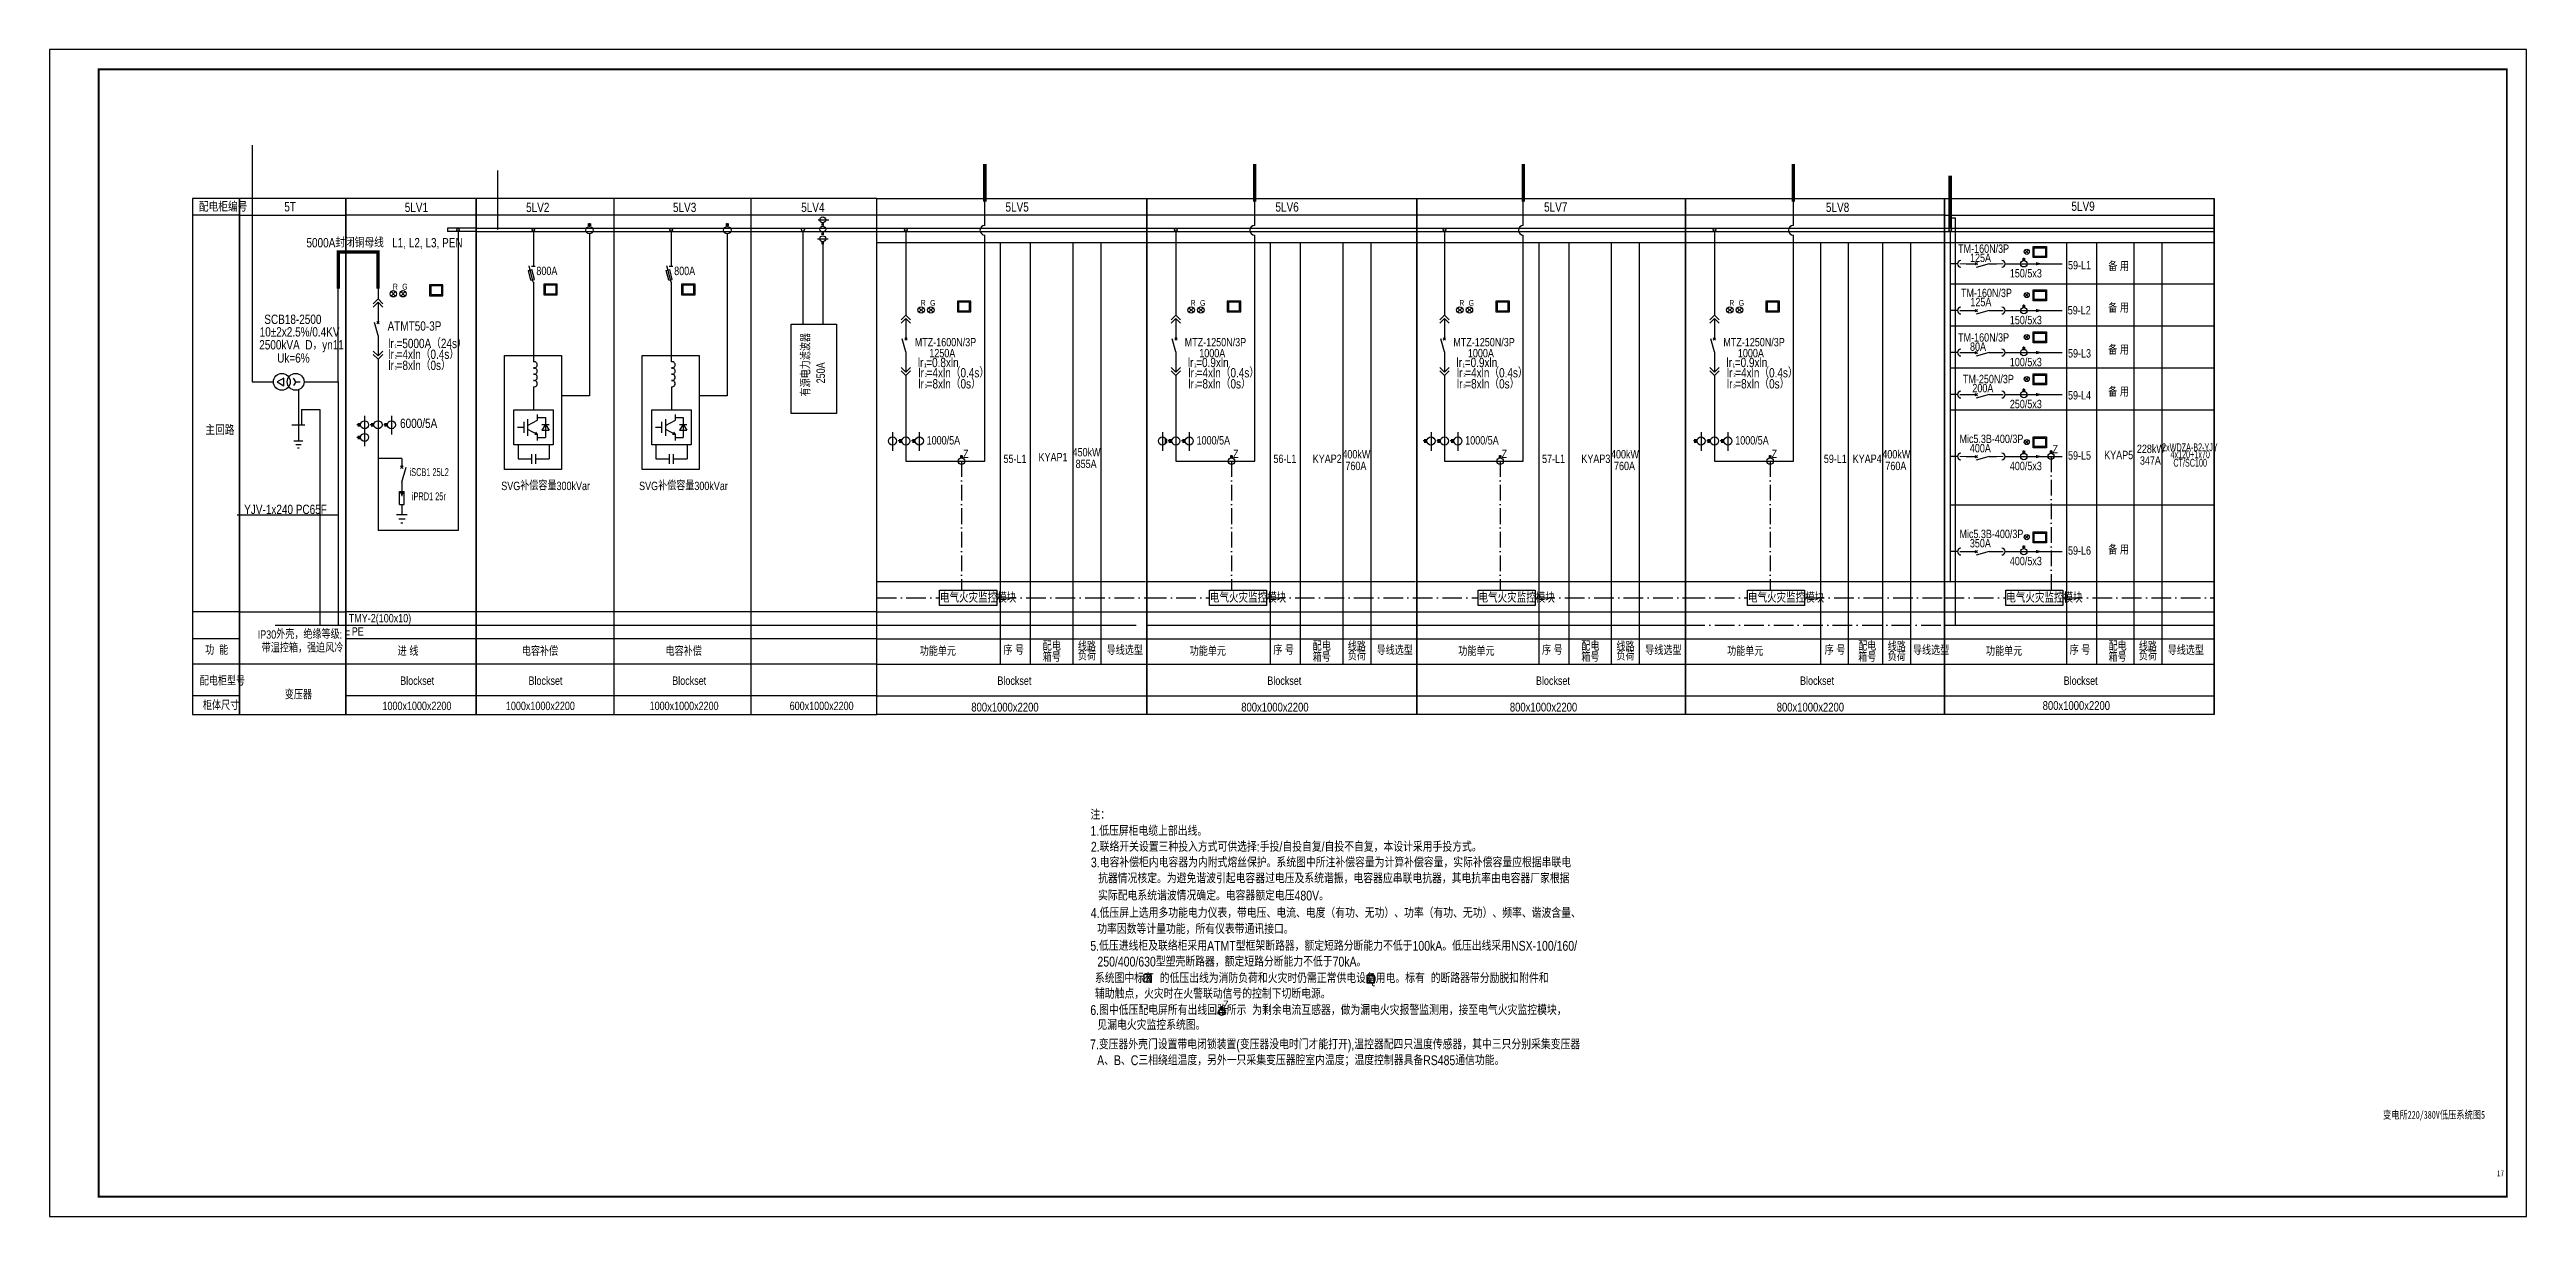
# Model space of a CAD drawing. Extents: x 562591 to 1355713, y 459382 to 835216.
# Drawn here: x 1096671 to 1222771, y 774667 to 834067 of the extents above; entities that cross this region are included whole.
import ezdxf
from ezdxf.enums import TextEntityAlignment as Align

# ---------------------------------------------------------------- set-up
doc = ezdxf.new("R2010")
doc.units = 0
doc.header["$LTSCALE"] = 1000
doc.header["$MEASUREMENT"] = 0
doc.linetypes.add('CONTROL', pattern=[1.5, 1, -0.25, 0, -0.25])
for name, color, linetype in [('!电气', 4, 'Continuous'), ('CAPDI-TK2', 7, 'Continuous'), ('ELE', 3, 'Continuous'), ('ELEC', 3, 'Continuous'), ('esocket', 4, 'Continuous'), ('etext', 3, 'Continuous'), ('TEL_TITLE', 7, 'Continuous'), ('动力平面导线层', 3, 'Continuous'), ('动力平面尺寸标注层', 4, 'Continuous'), ('标注-动力', 7, 'Continuous'), ('照明平面导线层', 1, 'Continuous'), ('照明平面设备层', 3, 'Continuous')]:
    doc.layers.add(name, color=color, linetype=linetype)
doc.styles.add('CAPDI-仿宋', font='', dxfattribs={"width": 0.75})
doc.styles.add('CAPDI-宋体', font='', dxfattribs={"width": 0.75})
doc.styles.add('denggao', font='jrs.shx', dxfattribs={"width": 0.7, "height": 400, "bigfont": 'hztxt.shx'})
doc.styles.add('hz', font='jrs.shx', dxfattribs={"width": 0.7, "bigfont": 'hztxt.shx'})
doc.styles.add('JRS', font='jrs.shx', dxfattribs={"width": 0.9, "bigfont": 'hztxt.shx'})
doc.styles.add('Lee', font='jrs.shx', dxfattribs={"bigfont": 'hztxt.shx'})
doc.styles.get('CAPDI-仿宋').set_extended_font_data('FangSong')
doc.styles.get('CAPDI-宋体').set_extended_font_data('SimSun')
doc.linetypes.add('接地线', pattern='A,500,[136,eesltype.shx,S=100,R=0,X=0,Y=0],500,-200,60,-200', length=1460)

msp = doc.modelspace()

# ---------------------------------------------------------------- texts
at = {"layer": '!电气', "color": 120, "style": 'denggao', "width": 0.8}
for p in [(1142001, 805917, 770), (1155744, 805917, 770), (1169419, 805917, 770), (1183135, 805917, 770), (1196285, 805917, 770)]:
    msp.add_text('电气火灾监控模块', height=450, dxfattribs=at).set_placement(p)
at = {"color": 7, "ltscale": 0.75, "style": 'hz', "width": 0.7}
for s, height, p in [('R', 299, (1114150, 821847)), ('G', 299, (1114625, 821847)), ('R', 299, (1141024, 821022)), ('G', 299, (1141500, 821022)), ('R', 299, (1154767, 821022)), ('G', 299, (1155243, 821022)), ('R', 299, (1168442, 821022)), ('G', 299, (1168918, 821022)), ('R', 299, (1182189, 821022)), ('G', 299, (1182665, 821022)), ('1', 190, (1141192, 817898)), ('1', 190, (1154935, 817898)), ('1', 190, (1168610, 817898)), ('1', 190, (1182357, 817898))]:
    msp.add_text(s, height=height, dxfattribs=at).set_placement(p)
at = {"color": 1, "style": 'CAPDI-仿宋', "width": 0.75}
msp.add_text('17', height=300, dxfattribs=at).set_placement((1221449, 776713), align=Align.CENTER)
at = {"layer": 'CAPDI-TK2', "style": 'CAPDI-宋体', "width": 0.75}
msp.add_text('变电所220/380V低压系统图5', height=400, dxfattribs=at).set_placement((1218065, 779641), align=Align.CENTER)
at = {"layer": 'ELE', "color": 0, "style": 'Lee', "width": 0.8}
for s, p in [('注：', (1149662, 794863)), ('1.低压屏柜电缆上部出线。', (1149662, 794042)), ('2.联络开关设置三种投入方式可供选择:手投/自投自复/自投不自复，本设计采用手投方式。', (1149688, 793235)), ('3.电容补偿柜内电容器为内附式熔丝保护。系统图中所注补偿容量为计算补偿容量，实际补偿容量应根据串联电', (1149688, 792437)), ('抗器情况核定。为避免谐波引起电容器过电压及系统谐振，电容器应串联电抗器，其电抗率由电容器厂家根据', (1150054, 791628, 770)), ('实际配电系统谐波情况确定。电容器额定电压480V。', (1150054, 790752, 770)), ('4.低压屏上选用多功能电力仪表，带电压、电流、电度（有功、无功）、功率（有功、无功）、频率、谐波含量、', (1149681, 789866, 770)), ('功率因数等计量功能，所有仪表带通讯接口。', (1150008, 789049, 770)), ('5.低压进线柜及联络柜采用ATMT型框架断路器，额定短路分断能力不低于100kA。低压出线采用NSX-100/160/', (1149658, 788193, -1750)), ('系统图中标有  的低压出线为消防负荷和火灾时仍需正常供电设备用电。标有  的断路器带分励脱扣附件和', (1149892, 786547, 770)), ('250/400/630型塑壳断路器，额定短路分断能力不低于70kA。', (1150018, 787388, 770)), ('X', (1152442, 786562, 6761167)), ('Q', (1163793, 786511, 6761167)), ('辅助触点，火灾时在火警联动信号的控制下切断电源。', (1149892, 785755, 770)), ('6.图中低压配电屏所有出线回路所示  为剩余电流互感器，做为漏电火灾报警监测用，接至电气火灾监控模块，', (1149658, 784924, -1750)), ('见漏电火灾监控系统图。', (1150018, 784164, 770)), ('7.变压器外壳门设置带电闭锁装置(变压器没电时门才能打开),温控器配四只温度传感器，其中三只分别采集变压器', (1149644, 783176, -1750)), ('A、B、C三相绕组温度，另外一只采集变压器腔室内温度；温度控制器具备RS485通信功能。', (1150003, 782369, 770))]:
    msp.add_text(s, height=500, dxfattribs=at).set_placement(p)
at = {"layer": 'etext', "style": 'hz', "width": 0.7}
msp.add_text('iSCB1 25L2', height=400, dxfattribs=at).set_placement((1115000, 812357, 0))
msp.add_text('iPRD1 25r', height=400, dxfattribs=at).set_placement((1115983, 811332, 0), align=Align.MIDDLE)
at = {"layer": '动力平面尺寸标注层', "color": 3, "width": 0.8}
for s, height, style, p in [('配电柜编号', 475, 'JRS', (1104272, 825817)), ('5T', 475, 'JRS', (1108622, 825827)), ('5LV1', 475, 'JRS', (1114754, 825798)), ('5LV2', 475, 'JRS', (1120932, 825795)), ('5LV3', 475, 'JRS', (1128410, 825795)), ('5LV4', 475, 'JRS', (1134937, 825795)), ('5LV5', 475, 'JRS', (1145338, 825816)), ('5LV6', 475, 'JRS', (1159081, 825816)), ('5LV7', 475, 'JRS', (1172756, 825816)), ('5LV8', 475, 'JRS', (1187107, 825798)), ('5LV9', 475, 'JRS', (1199604, 825854)), ('5000A封闭铜母线   L1, L2, L3, PEN', 475, 'JRS', (1109750, 823996)), ('TM-160N/3P', 427.5, 'denggao', (1193838, 823718)), ('125A', 427.5, 'denggao', (1194442, 823250)), ('800A', 427.5, 'denggao', (1121456, 822585)), ('800A', 427.5, 'denggao', (1128472, 822585)), ('150/5x3', 427.5, 'denggao', (1196470, 822467)), ('59-L1', 427.5, 'denggao', (1199432, 822878)), ('备 用', 427.5, 'denggao', (1201481, 822793)), ('TM-160N/3P', 427.5, 'denggao', (1193983, 821464)), ('125A', 427.5, 'denggao', (1194462, 821001)), ('59-L2', 427.5, 'denggao', (1199418, 820584)), ('备 用', 427.5, 'denggao', (1201481, 820681)), ('10%%p2x2.5%/0.4KV', 475, 'JRS', (1107369, 819459)), ('SCB18-2500', 475, 'JRS', (1107604, 820098)), ('ATMT50-3P', 475, 'JRS', (1113880, 819755)), ('150/5x3', 427.5, 'denggao', (1196470, 820084)), ('2500kVA  D，yn11', 475, 'JRS', (1107346, 818800)), ('Uk=6%%%', 475, 'JRS', (1108259, 818128)), ('lr =5000A（24s）', 475, 'JRS', (1113911, 818868)), ('lr =4xln（0.4s）', 475, 'JRS', (1113916, 818318)), ('MTZ-1600N/3P', 427.5, 'denggao', (1140720, 818958)), ('lr =0.8xln ', 475, 'JRS', (1140879, 817900)), ('1250A', 427.5, 'denggao', (1141460, 818400)), ('MTZ-1250N/3P', 427.5, 'denggao', (1154464, 818958)), ('lr =0.9xln ', 475, 'JRS', (1154623, 817900)), ('1000A', 427.5, 'denggao', (1155204, 818400)), ('MTZ-1250N/3P', 427.5, 'denggao', (1168139, 818958)), ('lr =0.9xln ', 475, 'JRS', (1168298, 817900)), ('1000A', 427.5, 'denggao', (1168879, 818400)), ('MTZ-1250N/3P', 427.5, 'denggao', (1181885, 818958)), ('lr =0.9xln ', 475, 'JRS', (1182044, 817900)), ('1000A', 427.5, 'denggao', (1182625, 818400)), ('TM-160N/3P', 427.5, 'denggao', (1193838, 819198)), ('80A', 427.5, 'denggao', (1194442, 818730)), ('100/5x3', 427.5, 'denggao', (1196470, 817946)), ('59-L3', 427.5, 'denggao', (1199432, 818390)), ('备 用', 427.5, 'denggao', (1201481, 818544)), ('lr =8xln（0s）', 475, 'JRS', (1113917, 817755)), ('lr =4xln（0.4s）', 475, 'JRS', (1140901, 817378)), ('lr =8xln（0s）', 475, 'JRS', (1140902, 816815)), ('lr =4xln（0.4s）', 475, 'JRS', (1154645, 817378)), ('lr =8xln（0s）', 475, 'JRS', (1154646, 816815)), ('lr =4xln（0.4s）', 475, 'JRS', (1168320, 817378)), ('lr =8xln（0s）', 475, 'JRS', (1168321, 816815)), ('lr =4xln（0.4s）', 475, 'JRS', (1182066, 817378)), ('lr =8xln（0s）', 475, 'JRS', (1182067, 816815)), ('TM-250N/3P', 427.5, 'denggao', (1194082, 817081)), ('200A', 427.5, 'denggao', (1194561, 816619)), ('250/5x3', 427.5, 'denggao', (1196470, 815809)), ('59-L4', 427.5, 'denggao', (1199432, 816253)), ('备 用', 427.5, 'denggao', (1201481, 816406)), ('主回路', 475, 'JRS', (1104604, 814448)), ('6000/5A', 475, 'JRS', (1114516, 814803)), ('1000/5A', 427.5, 'denggao', (1141325, 813961)), ('Z', 428, 'denggao', (1143176, 813271)), ('55-L1', 427.5, 'denggao', (1145237, 813020)), ('KYAP1', 427.5, 'denggao', (1147023, 813104)), ('1000/5A', 427.5, 'denggao', (1155068, 813961)), ('Z', 428, 'denggao', (1156919, 813271)), ('56-L1', 427.5, 'denggao', (1158980, 813020)), ('KYAP2', 427.5, 'denggao', (1160981, 813022)), ('1000/5A', 427.5, 'denggao', (1168743, 813961)), ('Z', 428, 'denggao', (1170594, 813271)), ('57-L1', 427.5, 'denggao', (1172655, 813020)), ('KYAP3', 427.5, 'denggao', (1174656, 813022)), ('1000/5A', 427.5, 'denggao', (1182490, 813961)), ('Z', 428, 'denggao', (1184341, 813271)), ('59-L1', 427.5, 'denggao', (1186999, 813020)), ('KYAP4', 427.5, 'denggao', (1188470, 813022)), ('Mic5.3B-400/3P', 427.5, 'denggao', (1193904, 814037)), ('400A', 427.5, 'denggao', (1194434, 813562)), ('Z', 428, 'denggao', (1198643, 813516)), ('59-L5', 427.5, 'denggao', (1199432, 813191)), ('KYAP5', 427.5, 'denggao', (1201274, 813214)), ('SVG补偿容量300kVar', 427.5, 'denggao', (1119669, 811641)), ('SVG补偿容量300kVar', 427.5, 'denggao', (1126685, 811641)), ('400/5x3', 427.5, 'denggao', (1196470, 812655)), ('YJV-1x240 PC65F', 475, 'JRS', (1106580, 810422)), ('Mic5.3B-400/3P', 427.5, 'denggao', (1193904, 809198)), ('350A', 427.5, 'denggao', (1194434, 808723)), ('59-L6', 427.5, 'denggao', (1199432, 808352)), ('备 用', 427.5, 'denggao', (1201481, 808368)), ('400/5x3', 427.5, 'denggao', (1196470, 807815)), ('IP30外壳，绝缘等级: F', 427.5, 'denggao', (1107269, 804076)), ('TMY-2(100x10)', 427.5, 'denggao', (1111906, 804906)), ('PE', 427.5, 'denggao', (1112057, 804231)), ('功  能', 427.5, 'denggao', (1104589, 803266)), ('带温控箱，强迫风冷', 427.5, 'denggao', (1107472, 803380)), ('进 线', 427.5, 'denggao', (1114397, 803209)), ('电容补偿', 427.5, 'denggao', (1120715, 803209)), ('电容补偿', 427.5, 'denggao', (1128032, 803209)), ('功能单元', 427.5, 'denggao', (1140972, 803209)), ('序 号', 427.5, 'denggao', (1145232, 803264)), ('箱号', 427.5, 'denggao', (1147234, 802909)), ('配电', 427.5, 'denggao', (1147234, 803472)), ('线路', 427.5, 'denggao', (1149023, 803449)), ('负荷', 427.5, 'denggao', (1149023, 802976)), ('导线选型', 427.5, 'denggao', (1150489, 803256)), ('功能单元', 427.5, 'denggao', (1154716, 803209)), ('序 号', 427.5, 'denggao', (1158975, 803264)), ('箱号', 427.5, 'denggao', (1160977, 802909)), ('配电', 427.5, 'denggao', (1160977, 803472)), ('线路', 427.5, 'denggao', (1162766, 803449)), ('负荷', 427.5, 'denggao', (1162766, 802976)), ('导线选型', 427.5, 'denggao', (1164233, 803256)), ('功能单元', 427.5, 'denggao', (1168391, 803209)), ('序 号', 427.5, 'denggao', (1172651, 803264)), ('箱号', 427.5, 'denggao', (1174652, 802909)), ('配电', 427.5, 'denggao', (1174652, 803472)), ('线路', 427.5, 'denggao', (1176441, 803449)), ('负荷', 427.5, 'denggao', (1176441, 802976)), ('导线选型', 427.5, 'denggao', (1177908, 803256)), ('功能单元', 427.5, 'denggao', (1182076, 803209)), ('序 号', 427.5, 'denggao', (1187043, 803264)), ('箱号', 427.5, 'denggao', (1188749, 802909)), ('配电', 427.5, 'denggao', (1188749, 803472)), ('线路', 427.5, 'denggao', (1190251, 803449)), ('负荷', 427.5, 'denggao', (1190251, 802946)), ('导线选型', 427.5, 'denggao', (1191537, 803256)), ('功能单元', 427.5, 'denggao', (1195256, 803209)), ('序 号', 427.5, 'denggao', (1199516, 803264)), ('箱号', 427.5, 'denggao', (1201493, 802909)), ('配电', 427.5, 'denggao', (1201493, 803472)), ('线路', 427.5, 'denggao', (1203038, 803449)), ('负荷', 427.5, 'denggao', (1203038, 802976)), ('导线选型', 427.5, 'denggao', (1204505, 803256)), ('配电柜型号', 427.5, 'denggao', (1104318, 801698)), ('Blockset', 427.5, 'denggao', (1114523, 801726)), ('Blockset', 427.5, 'denggao', (1121055, 801726)), ('Blockset', 427.5, 'denggao', (1128372, 801726)), ('Blockset', 427.5, 'denggao', (1144926, 801726)), ('Blockset', 427.5, 'denggao', (1158669, 801726)), ('Blockset', 427.5, 'denggao', (1172344, 801726)), ('Blockset', 427.5, 'denggao', (1185790, 801726)), ('Blockset', 427.5, 'denggao', (1199210, 801726)), ('柜体尺寸', 427.5, 'denggao', (1104481, 800452)), ('变压器', 427.5, 'denggao', (1108646, 800998)), ('1000x1000x2200', 427.5, 'denggao', (1113620, 800443)), ('1000x1000x2200', 427.5, 'denggao', (1119905, 800443)), ('1000x1000x2200', 427.5, 'denggao', (1127222, 800443)), ('600x1000x2200', 427.5, 'denggao', (1134351, 800443)), ('800x1000x2200', 450, 'denggao', (1143598, 800369)), ('800x1000x2200', 450, 'denggao', (1157341, 800369)), ('800x1000x2200', 450, 'denggao', (1171016, 800369)), ('800x1000x2200', 450, 'denggao', (1184602, 800369)), ('800x1000x2200', 450, 'denggao', (1198141, 800449))]:
    msp.add_text(s, height=height, dxfattribs=dict(at, style=style)).set_placement(p)
at = {"layer": '动力平面尺寸标注层', "color": 3, "style": 'denggao', "width": 0.8}
for s, p in [('有源电力滤波器', (1135403, 816407, 0)), ('250A', (1136144, 817074, 0))]:
    msp.add_text(s, height=427.5, rotation=90, dxfattribs=at).set_placement(p)
at = {"layer": '动力平面尺寸标注层', "color": 3, "style": 'denggao'}
for s, height, width, p in [('450kW', 427.5, 0.8, (1149466, 813580)), ('400kW', 427.5, 0.8, (1163201, 813477)), ('400kW', 427.5, 0.8, (1176876, 813477)), ('400kW', 427.5, 0.8, (1190690, 813477)), ('228kW', 427.5, 0.8, (1203649, 813751)), ('347A', 427.5, 0.8, (1203626, 813147)), ('2xWDZA-B2-YJY', 400, 0.6, (1205635, 813821)), ('4x120+1x70', 400, 0.6, (1205651, 813461)), ('855A', 427.5, 0.8, (1149443, 812977)), ('760A', 427.5, 0.8, (1163177, 812873)), ('760A', 427.5, 0.8, (1176853, 812873)), ('760A', 427.5, 0.8, (1190666, 812873)), ('CT/SC100', 400, 0.6, (1205651, 813041))]:
    msp.add_text(s, height=height, dxfattribs=dict(at, width=width)).set_placement(p, align=Align.MIDDLE)
at = {"layer": '标注-动力', "color": 7, "ltscale": 0.75, "style": 'hz', "width": 0.7}
for s, p in [('1', (1114223, 818866)), ('2', (1114247, 818335)), ('3', (1114236, 817771)), ('2', (1141232, 817395)), ('2', (1154975, 817395)), ('2', (1168650, 817395)), ('2', (1182397, 817395)), ('3', (1141221, 816831)), ('3', (1154965, 816831)), ('3', (1168640, 816831)), ('3', (1182387, 816831))]:
    msp.add_text(s, height=190, dxfattribs=at).set_placement(p)
at = {"layer": '标注-动力', "style": 'denggao', "width": 0.8}
msp.add_text('Z', height=428, dxfattribs=at).set_placement((1156417, 785231))

# ---------------------------------------------------------------- linework, layer by layer
at = {"layer": '!电气'}
for p, q in [((1125406, 826483), (1125406, 800221)), ((1132369, 826483), (1132369, 800221)), ((1179952, 800221), (1179952, 826483)), ((1193142, 800221), (1193142, 826483)), ((1106341, 825628), (1103941, 825628)), ((1106341, 825628), (1111761, 825628)), ((1118390, 825628), (1111761, 825628)), ((1138789, 825628), (1118390, 825628)), ((1179952, 825628), (1118390, 825628)), ((1193145, 825628), (1179952, 825628)), ((1193145, 825628), (1206865, 825628)), ((1138789, 824246), (1166208, 824246)), ((1145075, 824246), (1145075, 802786)), ((1146595, 824246), (1146595, 802786)), ((1148762, 824246), (1148762, 802786)), ((1150187, 824246), (1150187, 802786)), ((1152533, 824246), (1179952, 824246)), ((1158819, 824246), (1158819, 802786)), ((1160339, 824246), (1160339, 802786)), ((1162505, 824246), (1162505, 802786)), ((1163930, 824246), (1163930, 802786)), ((1172494, 824246), (1172494, 802786)), ((1174014, 824246), (1174014, 802786)), ((1176180, 824246), (1176180, 802786)), ((1177605, 824246), (1177605, 802786)), ((1179949, 824246), (1193142, 824246)), ((1186837, 824246), (1186837, 802786)), ((1188237, 824246), (1188237, 802786)), ((1189994, 824246), (1189994, 802786)), ((1191419, 824246), (1191419, 802786)), ((1193142, 824246), (1206865, 824246)), ((1199359, 824246), (1199359, 802786)), ((1200879, 824246), (1200879, 802786)), ((1202777, 824246), (1202777, 802786)), ((1204202, 824246), (1204202, 802786)), ((1193459, 822135), (1206865, 822135)), ((1193459, 819997), (1206865, 819997)), ((1193445, 817860), (1206852, 817860)), ((1193445, 815722), (1206852, 815722)), ((1193459, 810883), (1206865, 810883)), ((1138789, 806990), (1152465, 806990)), ((1152533, 806990), (1166208, 806990)), ((1166277, 806990), (1179952, 806990)), ((1179949, 806990), (1193142, 806990)), ((1193142, 806990), (1206865, 806990)), ((1106341, 805437), (1103941, 805437)), ((1106341, 805437), (1111761, 805437)), ((1138789, 805437), (1111761, 805437)), ((1138789, 805437), (1152533, 805437)), ((1138845, 805437), (1142811, 805437)), ((1142811, 805437), (1142824, 805437)), ((1152533, 805437), (1166277, 805437)), ((1152588, 805437), (1156555, 805437)), ((1153070, 805437), (1153070, 805437)), ((1153070, 805437), (1153070, 805437)), ((1156555, 805437), (1156568, 805437)), ((1166263, 805437), (1166263, 805437)), ((1166263, 805437), (1166263, 805437)), ((1166263, 805437), (1170230, 805437)), ((1170230, 805437), (1170243, 805437)), ((1170243, 805437), (1179952, 805437)), ((1179949, 805437), (1179949, 805437)), ((1179949, 805437), (1179949, 805437)), ((1179949, 805437), (1193142, 805437)), ((1179952, 805437), (1179952, 805437)), ((1179952, 805437), (1179952, 805437)), ((1180007, 805437), (1180007, 805437)), ((1180007, 805437), (1180007, 805437)), ((1193129, 805437), (1193129, 805437)), ((1193129, 805437), (1193129, 805437)), ((1193129, 805437), (1197095, 805437)), ((1193142, 805437), (1193142, 805437)), ((1193142, 805437), (1193142, 805437)), ((1193197, 805437), (1193197, 805437)), ((1193197, 805437), (1193197, 805437)), ((1197095, 805437), (1197108, 805437)), ((1197108, 805437), (1206865, 805437)), ((1206865, 805437), (1206865, 805437)), ((1206865, 805437), (1206865, 805437)), ((1106341, 804068), (1103941, 804068)), ((1138789, 804068), (1111761, 804068)), ((1138789, 804068), (1152533, 804068)), ((1138845, 804068), (1142811, 804068)), ((1142811, 804068), (1142824, 804068)), ((1152533, 804068), (1166277, 804068)), ((1152588, 804068), (1156555, 804068)), ((1153070, 804068), (1153070, 804068)), ((1153070, 804068), (1153070, 804068)), ((1156555, 804068), (1156568, 804068)), ((1166263, 804068), (1166263, 804068)), ((1166263, 804068), (1166263, 804068)), ((1166263, 804068), (1170230, 804068)), ((1170230, 804068), (1170243, 804068)), ((1170243, 804068), (1179952, 804068)), ((1179949, 804068), (1179949, 804068)), ((1179949, 804068), (1179949, 804068)), ((1179949, 804068), (1193142, 804068)), ((1193129, 804068), (1193129, 804068)), ((1193129, 804068), (1193129, 804068)), ((1193142, 804068), (1206865, 804068)), ((1206865, 804068), (1206865, 804068)), ((1206865, 804068), (1206865, 804068)), ((1106341, 802786), (1103941, 802786)), ((1111761, 802786), (1106341, 802786)), ((1138789, 802786), (1111761, 802786)), ((1138789, 802786), (1152533, 802786)), ((1138845, 802786), (1142811, 802786)), ((1142811, 802786), (1142824, 802786)), ((1152533, 802786), (1166277, 802786)), ((1152588, 802786), (1156555, 802786)), ((1156555, 802786), (1156568, 802786)), ((1166263, 802786), (1170230, 802786)), ((1170230, 802786), (1170243, 802786)), ((1170243, 802786), (1179952, 802786)), ((1179949, 802786), (1193142, 802786)), ((1193129, 802786), (1197095, 802786)), ((1197095, 802786), (1197108, 802786)), ((1197108, 802786), (1206865, 802786)), ((1106341, 801162), (1103941, 801162)), ((1138789, 801162), (1111761, 801162)), ((1138789, 801162), (1152533, 801162)), ((1138845, 801162), (1142811, 801162)), ((1142811, 801162), (1142824, 801162)), ((1152533, 801162), (1166277, 801162)), ((1152588, 801162), (1156555, 801162)), ((1153070, 801162), (1153070, 801162)), ((1153070, 801162), (1153070, 801162)), ((1156555, 801162), (1156568, 801162)), ((1166263, 801162), (1166263, 801162)), ((1166263, 801162), (1166263, 801162)), ((1166263, 801162), (1170230, 801162)), ((1170230, 801162), (1170243, 801162)), ((1170243, 801162), (1179952, 801162)), ((1179949, 801162), (1179949, 801162)), ((1179949, 801162), (1179949, 801162)), ((1179949, 801162), (1193141, 801162)), ((1193142, 801160), (1206865, 801161)), ((1206865, 801162), (1206865, 801162)), ((1206865, 801162), (1206865, 801162))]:
    msp.add_line(p, q, dxfattribs=at)
for points in [[(1106341, 826483), (1103941, 826483), (1103941, 800221), (1106341, 800221)], [(1111761, 826483), (1106341, 826483), (1106341, 800221), (1111761, 800221)], [(1118390, 826483), (1111761, 826483), (1111761, 800221), (1118390, 800221)], [(1138789, 826483), (1118390, 826483), (1118390, 800221), (1138789, 800221)], [(1138789, 826483), (1118390, 826483), (1118390, 800221), (1138789, 800221)], [(1138789, 826483), (1152533, 826483), (1152533, 800221), (1138789, 800221)], [(1152533, 826483), (1166277, 826483), (1166277, 800221), (1152533, 800221)], [(1166277, 826483), (1166277, 826483), (1166277, 800221), (1166277, 800221)], [(1166277, 826483), (1166277, 826483), (1166277, 800221), (1166277, 800221)], [(1166277, 826483), (1179952, 826483), (1179952, 800221), (1166277, 800221)], [(1179949, 826483), (1179949, 826483), (1179949, 800221), (1179949, 800221)], [(1179949, 826483), (1179949, 826483), (1179949, 800221), (1179949, 800221)], [(1193142, 826483), (1206865, 826483), (1206865, 800221), (1193142, 800221)], [(1193142, 826483), (1193142, 826483), (1193142, 800221), (1193142, 800221)], [(1193142, 826483), (1193142, 826483), (1193142, 800221), (1193142, 800221)], [(1193142, 826483), (1193142, 826483), (1193142, 800221), (1193142, 800221)], [(1193142, 826483), (1193142, 826483), (1193142, 800221), (1193142, 800221)], [(1206865, 826483), (1206865, 826483), (1206865, 800221), (1206865, 800221)], [(1206865, 826483), (1206865, 826483), (1206865, 800221), (1206865, 800221)]]:
    msp.add_lwpolyline(points, close=True, dxfattribs=at)
msp.add_lwpolyline([(1193142, 800221), (1179949, 800221), (1179949, 826483), (1193142, 826483)], dxfattribs=at)
at = {"layer": '!电气', "color": 1}
msp.add_lwpolyline([(1134419, 820088), (1136740, 820088), (1136740, 815539), (1134419, 815539)], close=True, dxfattribs=at)
at = {"color": 4, "ltscale": 0.3}
for p, q in [((1118390, 824974), (1116938, 824974)), ((1116938, 824974), (1116938, 824803)), ((1118390, 824803), (1116938, 824803)), ((1118390, 824974), (1152533, 824974)), ((1118390, 824803), (1152533, 824803)), ((1152533, 824974), (1179952, 824974)), ((1152533, 824803), (1179952, 824803)), ((1179845, 824974), (1193145, 824974)), ((1179845, 824803), (1193145, 824803)), ((1193142, 824803), (1206865, 824803)), ((1193145, 824974), (1206865, 824974))]:
    msp.add_line(p, q, dxfattribs=at)
at = {"color": 7, "ltscale": 0.3}
for p, q in [((1113151, 821128), (1113393, 821370)), ((1113151, 820957), (1113393, 821199)), ((1113635, 821128), (1113393, 821370)), ((1113635, 820957), (1113393, 821199)), ((1113393, 819508), (1113206, 820165)), ((1113333, 820105), (1113454, 820225)), ((1113333, 820225), (1113454, 820105)), ((1140026, 820303), (1140267, 820545)), ((1140026, 820132), (1140267, 820374)), ((1140509, 820303), (1140267, 820545)), ((1140509, 820132), (1140267, 820374)), ((1153769, 820303), (1154011, 820545)), ((1153769, 820132), (1154011, 820374)), ((1154253, 820303), (1154011, 820545)), ((1154253, 820132), (1154011, 820374)), ((1167444, 820303), (1167686, 820545)), ((1167444, 820132), (1167686, 820374)), ((1167928, 820303), (1167686, 820545)), ((1167928, 820132), (1167686, 820374)), ((1181191, 820303), (1181433, 820545)), ((1181191, 820132), (1181433, 820374)), ((1181674, 820303), (1181433, 820545)), ((1181674, 820132), (1181433, 820374)), ((1113151, 818713), (1113393, 818472)), ((1113151, 818542), (1113393, 818301)), ((1113635, 818713), (1113393, 818472)), ((1113635, 818542), (1113393, 818301)), ((1140267, 818682), (1140080, 819340)), ((1140207, 819279), (1140328, 819400)), ((1140207, 819400), (1140328, 819279)), ((1154011, 818682), (1153824, 819340)), ((1153951, 819279), (1154071, 819400)), ((1153951, 819400), (1154071, 819279)), ((1167686, 818682), (1167499, 819340)), ((1167626, 819279), (1167747, 819400)), ((1167626, 819400), (1167747, 819279)), ((1181433, 818682), (1181246, 819340)), ((1181372, 819279), (1181493, 819400)), ((1181372, 819400), (1181493, 819279)), ((1140026, 817888), (1140267, 817646)), ((1140026, 817717), (1140267, 817475)), ((1140509, 817888), (1140267, 817646)), ((1140509, 817717), (1140267, 817475)), ((1153769, 817888), (1154011, 817646)), ((1153769, 817717), (1154011, 817475)), ((1154253, 817888), (1154011, 817646)), ((1154253, 817717), (1154011, 817475)), ((1167444, 817888), (1167686, 817646)), ((1167444, 817717), (1167686, 817475)), ((1167928, 817888), (1167686, 817646)), ((1167928, 817717), (1167686, 817475)), ((1181191, 817888), (1181433, 817646)), ((1181191, 817717), (1181433, 817475)), ((1181674, 817888), (1181433, 817646)), ((1181674, 817717), (1181433, 817475)), ((1109110, 814143), (1109571, 814143)), ((1109203, 813968), (1109479, 813968)), ((1109300, 813794), (1109384, 813794))]:
    msp.add_line(p, q, dxfattribs=at)
at = {"color": 1, "ltscale": 0.3}
for p, q in [((1114610, 813241), (1113393, 813241)), ((1114610, 813241), (1114610, 812811)), ((1114610, 812042), (1114610, 811570)), ((1114610, 810903), (1114610, 810374))]:
    msp.add_line(p, q, dxfattribs=at)
at = {"color": 0, "ltscale": 0.3}
for p, q in [((1114490, 811570), (1114730, 811570)), ((1114490, 810903), (1114490, 811570)), ((1114490, 810903), (1114730, 810903)), ((1114730, 810903), (1114730, 811570))]:
    msp.add_line(p, q, dxfattribs=at)
at = {"color": 3, "ltscale": 0.3}
for p, q in [((1114880, 810374), (1114341, 810374)), ((1114772, 810169), (1114449, 810169)), ((1114657, 809966), (1114559, 809966))]:
    msp.add_line(p, q, dxfattribs=at)
at = {"color": 4, "ltscale": 0.3}
for centre in [(1140267, 824890), (1154011, 824890), (1167686, 824890), (1181433, 824890), (1193436, 824890)]:
    msp.add_circle(centre, 64.1, dxfattribs=at)
at = {"color": 0, "ltscale": 0.3}
msp.add_solid([(1114730, 811570), (1114491, 811570), (1114610, 811294), (1114491, 811570)], dxfattribs=at)
at = {"layer": 'ELE', "color": 0}
for points in [[(1152393, 787004), (1152743, 787004), (1152743, 786592), (1152393, 786592)], [(1163754, 786952), (1164104, 786952), (1164104, 786541), (1163754, 786541)]]:
    msp.add_lwpolyline(points, close=True, dxfattribs=at)
at = {"layer": 'ELEC', "color": 0}
for p, q in [((1114681, 812740), (1114540, 812882)), ((1114681, 812882), (1114540, 812740)), ((1114610, 812042), (1114829, 812812))]:
    msp.add_line(p, q, dxfattribs=at)
at = {"layer": 'esocket'}
for points in [[(1141980, 806540), (1144890, 806540), (1144890, 805771), (1141980, 805771)], [(1155724, 806540), (1158634, 806540), (1158634, 805771), (1155724, 805771)], [(1169399, 806540), (1172309, 806540), (1172309, 805771), (1169399, 805771)], [(1183114, 806540), (1186024, 806540), (1186024, 805771), (1183114, 805771)], [(1196264, 806540), (1199174, 806540), (1199174, 805771), (1196264, 805771)]]:
    msp.add_lwpolyline(points, close=True, dxfattribs=at)
at = {"layer": 'TEL_TITLE'}
msp.add_lwpolyline([(1096671, 774667), (1222771, 774667), (1222771, 834067), (1096671, 834067)], close=True, dxfattribs=at)
at = {"layer": 'TEL_TITLE', "const_width": 100}
msp.add_lwpolyline([(1099171, 775667), (1221771, 775667), (1221771, 833067), (1099171, 833067)], close=True, dxfattribs=at)
at = {"layer": '动力平面导线层', "linetype": '接地线', "ltscale": 0.002}
for p, q in [((1111368, 817148), (1111368, 804763)), ((1109499, 815739), (1110425, 815739)), ((1110425, 815739), (1110425, 804763)), ((1108158, 804763), (1151983, 804763)), ((1152533, 804763), (1170256, 804763)), ((1170256, 804763), (1179952, 804763)), ((1193142, 804763), (1206865, 804763))]:
    msp.add_line(p, q, dxfattribs=at)
at = {"layer": '动力平面导线层', "linetype": '接地线', "ltscale": 0.01}
for p, q in [((1109341, 816749), (1109341, 814143)), ((1109499, 815739), (1109499, 814939))]:
    msp.add_line(p, q, dxfattribs=at)
at = {"layer": '动力平面导线层', "linetype": '接地线', "ltscale": 0.002}
msp.add_lwpolyline([(1193465, 825493), (1193687, 825493), (1193686, 804763)], dxfattribs=at)
at = {"layer": '动力平面尺寸标注层', "color": 3}
for p, q in [((1119484, 827909), (1119484, 824900)), ((1109666, 814939), (1109002, 814939)), ((1106219, 810380), (1111368, 810380))]:
    msp.add_line(p, q, dxfattribs=at)
at = {"layer": '标注-动力', "ltscale": 0.3}
for p, q in [((1124238, 825178), (1124080, 825178)), ((1124238, 825115), (1124080, 825115)), ((1124159, 825059), (1124159, 825231)), ((1131254, 825178), (1131096, 825178)), ((1131254, 825115), (1131096, 825115)), ((1131175, 825059), (1131175, 825231)), ((1135972, 825202), (1136098, 825202)), ((1135972, 825151), (1136098, 825151)), ((1135972, 824724), (1136098, 824724)), ((1136035, 825246), (1136035, 825108)), ((1136035, 824769), (1136035, 824631)), ((1135972, 824674), (1136098, 824674)), ((1135972, 824241), (1136098, 824241)), ((1135972, 824191), (1136098, 824191)), ((1136035, 824285), (1136035, 824148)), ((1197182, 823323), (1197182, 823470)), ((1197238, 823864), (1197423, 823678)), ((1197238, 823678), (1197423, 823864)), ((1121053, 822824), (1121228, 822868)), ((1121180, 822324), (1121053, 822824)), ((1121296, 822231), (1121088, 823055)), ((1121180, 822324), (1121354, 822369)), ((1121206, 823046), (1121386, 823046)), ((1121354, 822369), (1121228, 822868)), ((1128069, 822824), (1128244, 822868)), ((1128196, 822324), (1128069, 822824)), ((1128312, 822231), (1128104, 823055)), ((1128196, 822324), (1128370, 822369)), ((1128222, 823046), (1128402, 823046)), ((1128370, 822369), (1128244, 822868)), ((1194820, 823101), (1194699, 823222)), ((1194699, 823101), (1194820, 823222)), ((1195417, 823161), (1194759, 822974)), ((1197114, 823424), (1197249, 823424)), ((1197114, 823370), (1197249, 823370)), ((1114057, 821519), (1114289, 821751)), ((1114057, 821751), (1114289, 821519)), ((1114549, 821751), (1114781, 821519)), ((1114549, 821519), (1114781, 821751)), ((1140931, 820694), (1141163, 820926)), ((1140931, 820926), (1141163, 820694)), ((1141423, 820926), (1141655, 820694)), ((1141423, 820694), (1141655, 820926)), ((1154675, 820694), (1154907, 820926)), ((1154675, 820926), (1154907, 820694)), ((1155166, 820926), (1155398, 820694)), ((1155166, 820694), (1155398, 820926)), ((1168350, 820694), (1168582, 820926)), ((1168350, 820926), (1168582, 820694)), ((1168841, 820926), (1169074, 820694)), ((1168841, 820694), (1169074, 820926)), ((1182096, 820694), (1182329, 820926)), ((1182096, 820926), (1182329, 820694)), ((1182588, 820926), (1182820, 820694)), ((1182588, 820694), (1182820, 820926)), ((1197114, 821041), (1197249, 821041)), ((1197114, 820987), (1197249, 820987)), ((1197182, 820940), (1197182, 821087)), ((1197237, 821661), (1197422, 821475)), ((1197237, 821475), (1197422, 821661)), ((1194820, 820718), (1194699, 820839)), ((1194699, 820718), (1194820, 820839)), ((1195417, 820778), (1194759, 820591)), ((1121302, 818491), (1121302, 818176)), ((1128318, 818491), (1128318, 818176)), ((1194820, 818581), (1194699, 818701)), ((1194699, 818581), (1194820, 818701)), ((1195417, 818641), (1194759, 818454)), ((1197114, 818904), (1197249, 818904)), ((1197114, 818850), (1197249, 818850)), ((1197182, 818803), (1197182, 818950)), ((1197237, 819523), (1197422, 819337)), ((1197237, 819337), (1197422, 819523)), ((1197237, 817386), (1197422, 817200)), ((1197237, 817200), (1197422, 817386)), ((1121317, 816899), (1121317, 816314)), ((1121317, 816314), (1121317, 815735)), ((1128333, 816899), (1128333, 816314)), ((1128333, 816314), (1128333, 815735)), ((1194820, 816443), (1194699, 816564)), ((1194699, 816443), (1194820, 816564)), ((1195417, 816503), (1194759, 816316)), ((1197114, 816766), (1197249, 816766)), ((1197114, 816712), (1197249, 816712)), ((1197182, 816665), (1197182, 816812)), ((1112504, 814966), (1112317, 814966)), ((1112376, 815052), (1112376, 814881)), ((1112444, 815052), (1112444, 814881)), ((1113188, 814966), (1113001, 814966)), ((1113060, 815052), (1113060, 814881)), ((1113128, 815052), (1113128, 814881)), ((1113872, 814966), (1113685, 814966)), ((1113744, 815052), (1113744, 814881)), ((1113812, 815052), (1113812, 814881)), ((1120818, 814832), (1120502, 814832)), ((1120818, 815120), (1120818, 814561)), ((1121009, 815255), (1121009, 814410)), ((1121009, 814924), (1121517, 815197)), ((1121009, 814740), (1121517, 814468)), ((1121517, 815197), (1121517, 815491)), ((1121517, 815344), (1121916, 815344)), ((1121732, 814980), (1122099, 814980)), ((1121916, 814980), (1121732, 814684)), ((1121732, 814684), (1122099, 814684)), ((1121916, 815344), (1121916, 814320)), ((1121916, 814980), (1122099, 814684)), ((1127834, 814832), (1127517, 814832)), ((1127834, 815120), (1127834, 814561)), ((1128025, 815255), (1128025, 814410)), ((1128025, 814924), (1128533, 815197)), ((1128025, 814740), (1128533, 814468)), ((1128533, 815197), (1128533, 815491)), ((1128533, 815344), (1128932, 815344)), ((1128748, 814980), (1129115, 814980)), ((1128932, 814980), (1128748, 814684)), ((1128748, 814684), (1129115, 814684)), ((1128932, 815344), (1128932, 814320)), ((1128932, 814980), (1129115, 814684)), ((1112504, 814322), (1112317, 814322)), ((1112376, 814407), (1112376, 814236)), ((1112444, 814407), (1112444, 814236)), ((1120523, 813952), (1120523, 813229)), ((1121205, 813477), (1121205, 812980)), ((1121517, 814468), (1121370, 814467)), ((1121411, 813477), (1121411, 812980)), ((1121517, 814468), (1121436, 814591)), ((1121517, 814173), (1121517, 814468)), ((1121517, 814320), (1121916, 814320)), ((1122111, 813952), (1122111, 813229)), ((1127539, 813952), (1127539, 813229)), ((1128221, 813477), (1128221, 812980)), ((1128533, 814468), (1128386, 814467)), ((1128427, 813477), (1128427, 812980)), ((1128533, 814468), (1128452, 814591)), ((1128533, 814173), (1128533, 814468)), ((1128533, 814320), (1128932, 814320)), ((1129127, 813952), (1129127, 813229)), ((1140062, 814141), (1139875, 814141)), ((1139934, 814226), (1139934, 814055)), ((1140002, 814226), (1140002, 814055)), ((1140746, 814141), (1140559, 814141)), ((1140618, 814226), (1140618, 814055)), ((1140686, 814226), (1140686, 814055)), ((1143032, 813378), (1143167, 813378)), ((1143099, 813277), (1143099, 813424)), ((1153475, 814226), (1153475, 814055)), ((1153543, 814226), (1153543, 814055)), ((1153806, 814141), (1153619, 814141)), ((1153677, 814226), (1153677, 814055)), ((1153746, 814226), (1153746, 814055)), ((1154490, 814141), (1154303, 814141)), ((1154361, 814226), (1154361, 814055)), ((1154430, 814226), (1154430, 814055)), ((1156775, 813378), (1156910, 813378)), ((1156843, 813277), (1156843, 813424)), ((1166797, 814141), (1166610, 814141)), ((1166668, 814226), (1166668, 814055)), ((1166737, 814226), (1166737, 814055)), ((1167481, 814141), (1167294, 814141)), ((1167352, 814226), (1167352, 814055)), ((1167421, 814226), (1167421, 814055)), ((1168165, 814141), (1167978, 814141)), ((1168036, 814226), (1168036, 814055)), ((1168105, 814226), (1168105, 814055)), ((1170451, 813378), (1170585, 813378)), ((1170518, 813277), (1170518, 813424)), ((1180543, 814141), (1180357, 814141)), ((1180415, 814226), (1180415, 814055)), ((1180483, 814226), (1180483, 814055)), ((1181227, 814141), (1181041, 814141)), ((1181099, 814226), (1181099, 814055)), ((1181167, 814226), (1181167, 814055)), ((1181911, 814141), (1181725, 814141)), ((1181783, 814226), (1181783, 814055)), ((1181851, 814226), (1181851, 814055)), ((1184197, 813378), (1184332, 813378)), ((1184264, 813277), (1184264, 813424)), ((1194820, 813289), (1194699, 813409)), ((1194699, 813289), (1194820, 813409)), ((1195417, 813349), (1194759, 813162)), ((1197114, 813628), (1197249, 813628)), ((1197114, 813574), (1197249, 813574)), ((1197182, 813511), (1197182, 813658)), ((1197238, 814179), (1197423, 813993)), ((1197238, 813993), (1197423, 814179)), ((1198500, 813624), (1198634, 813624)), ((1198500, 813570), (1198634, 813570)), ((1198567, 813522), (1198567, 813670)), ((1120523, 813229), (1121205, 813229)), ((1121411, 813229), (1122111, 813229)), ((1127539, 813229), (1128221, 813229)), ((1128427, 813229), (1129127, 813229)), ((1143032, 813324), (1143167, 813324)), ((1156775, 813324), (1156910, 813324)), ((1170451, 813324), (1170585, 813324)), ((1184197, 813324), (1184332, 813324)), ((1194820, 808449), (1194699, 808570)), ((1194699, 808449), (1194820, 808570)), ((1195417, 808510), (1194759, 808323)), ((1197114, 808788), (1197249, 808788)), ((1197114, 808734), (1197249, 808734)), ((1197182, 808671), (1197182, 808818)), ((1197238, 809340), (1197423, 809154)), ((1197238, 809154), (1197423, 809340)), ((1156273, 785318), (1156407, 785318)), ((1156273, 785264), (1156407, 785264)), ((1156340, 785216), (1156340, 785364))]:
    msp.add_line(p, q, dxfattribs=at)
at = {"layer": '标注-动力'}
for p, q in [((1109202, 817153), (1109090, 817347)), ((1109202, 817153), (1109090, 816959)), ((1109202, 817153), (1109426, 817153)), ((1156127, 785055), (1156568, 785055))]:
    msp.add_line(p, q, dxfattribs=at)
at = {"layer": '标注-动力', "ltscale": 0.3}
for points in [[(1197656, 824035), (1198340, 824035), (1198340, 823479), (1197656, 823479)], [(1116698, 822091), (1116014, 822091), (1116014, 821535), (1116698, 821535)], [(1122519, 822131), (1121835, 822131), (1121835, 821576), (1122519, 821576)], [(1129535, 822131), (1128851, 822131), (1128851, 821576), (1129535, 821576)], [(1143572, 821265), (1142888, 821265), (1142888, 820710), (1143572, 820710)], [(1157316, 821265), (1156632, 821265), (1156632, 820710), (1157316, 820710)], [(1170991, 821265), (1170307, 821265), (1170307, 820710), (1170991, 820710)], [(1184738, 821265), (1184054, 821265), (1184054, 820710), (1184738, 820710)], [(1197655, 821832), (1198339, 821832), (1198339, 821276), (1197655, 821276)], [(1197655, 819694), (1198339, 819694), (1198339, 819139), (1197655, 819139)], [(1119831, 818500), (1122735, 818500), (1122735, 812698), (1119831, 812698)], [(1126847, 818500), (1129750, 818500), (1129750, 812698), (1126847, 812698)], [(1108267, 817148), (1108601, 816955), (1108601, 817340)], [(1197655, 817557), (1198339, 817557), (1198339, 817001), (1197655, 817001)], [(1197656, 814350), (1198340, 814350), (1198340, 813794), (1197656, 813794)], [(1197656, 809511), (1198340, 809511), (1198340, 808955), (1197656, 808955)]]:
    msp.add_lwpolyline(points, close=True, dxfattribs=at)
at = {"layer": '标注-动力', "ltscale": 0.3, "const_width": 59.8}
for points in [[(1194250, 823161), (1193908, 823161)], [(1195790, 823161), (1196132, 823161)], [(1194250, 820778), (1193908, 820778)], [(1195790, 820778), (1196132, 820778)], [(1194250, 818641), (1193908, 818641)], [(1195790, 818641), (1196132, 818641)], [(1194250, 816503), (1193908, 816503)], [(1195790, 816503), (1196132, 816503)], [(1194250, 813349), (1193908, 813349)], [(1195790, 813349), (1196132, 813349)], [(1194250, 808510), (1193908, 808510)], [(1195790, 808510), (1196132, 808510)]]:
    msp.add_lwpolyline(points, dxfattribs=at)
at = {"layer": '标注-动力', "ltscale": 0.3}
for points in [[(1197795, 823161, 173, 0, 0), (1198135, 823161, 0, 0, 0)], [(1197795, 820778, 173, 0, 0), (1198135, 820778, 0, 0, 0)], [(1197795, 818641, 173, 0, 0), (1198135, 818641, 0, 0, 0)], [(1197795, 816503, 173, 0, 0), (1198135, 816503, 0, 0, 0)], [(1197795, 813349, 173, 0, 0), (1198135, 813349, 0, 0, 0)], [(1197795, 808510, 173, 0, 0), (1198135, 808510, 0, 0, 0)]]:
    msp.add_lwpolyline(points, format="xyseb", dxfattribs=at)
for points in [[(1120316, 815735), (1122318, 815735), (1122318, 813952), (1120316, 813952), (1120316, 815735)], [(1127332, 815735), (1129334, 815735), (1129334, 813952), (1127332, 813952), (1127332, 815735)]]:
    msp.add_lwpolyline(points, dxfattribs=at)
for centre, radius in [((1117467, 824888), 64.1), ((1121302, 824888), 64.1), ((1124159, 824870), 189), ((1128318, 824888), 64.1), ((1131175, 824870), 189), ((1135023, 824899), 75), ((1135023, 824899), 75), ((1136035, 825397), 151), ((1136035, 824920), 151), ((1136035, 824436), 151), ((1197330, 823771), 131), ((1197182, 823161), 162), ((1114173, 821635), 164), ((1114665, 821635), 164), ((1141047, 820810), 164), ((1141539, 820810), 164), ((1154791, 820810), 164), ((1155282, 820810), 164), ((1168466, 820810), 164), ((1168957, 820810), 164), ((1182213, 820810), 164), ((1182704, 820810), 164), ((1197182, 820778), 162), ((1197330, 821568), 131), ((1197182, 818641), 162), ((1197330, 819430), 131), ((1197330, 817293), 131), ((1197182, 816503), 162), ((1112709, 814966), 205), ((1113393, 814966), 205), ((1114077, 814966), 205), ((1112709, 814322), 205), ((1139583, 814141), 205), ((1140267, 814141), 205), ((1140951, 814141), 205), ((1153327, 814141), 205), ((1154011, 814141), 205), ((1154695, 814141), 205), ((1167002, 814141), 205), ((1167686, 814141), 205), ((1168370, 814141), 205), ((1180749, 814141), 205), ((1181433, 814141), 205), ((1182117, 814141), 205), ((1197182, 813349), 162), ((1197330, 814086), 131), ((1198567, 813361), 162), ((1143099, 813115), 162), ((1156843, 813115), 162), ((1170518, 813115), 162), ((1184264, 813115), 162), ((1197182, 808510), 162), ((1197330, 809247), 131), ((1156340, 785055), 162)]:
    msp.add_circle(centre, radius, dxfattribs=at)
at = {"layer": '标注-动力'}
for centre in [(1108498, 817153), (1109202, 817153)]:
    msp.add_circle(centre, 428, dxfattribs=at)
at = {"layer": '标注-动力', "ltscale": 0.3}
for centre, radius, start, end in [((1193981, 823161), 171, 90, 270), ((1196059, 823161), 171, 270, 90), ((1193981, 820778), 171, 90, 270), ((1196059, 820778), 171, 270, 90), ((1193981, 818641), 171, 90, 270), ((1196059, 818641), 171, 270, 90), ((1121342, 818016), 162, 260.98292, 99.01708), ((1121342, 817697), 162, 260.98292, 99.01708), ((1121342, 817378), 162, 260.98292, 99.01708), ((1121342, 817059), 162, 260.98292, 99.01708), ((1128358, 818016), 162, 260.98292, 99.01708), ((1128358, 817697), 162, 260.98292, 99.01708), ((1128358, 817378), 162, 260.98292, 99.01708), ((1128358, 817059), 162, 260.98292, 99.01708), ((1193981, 816503), 171, 90, 270), ((1196059, 816503), 171, 270, 90), ((1193981, 813349), 171, 90, 270), ((1196059, 813349), 171, 270, 90), ((1193981, 808510), 171, 90, 270), ((1196059, 808510), 171, 270, 90)]:
    msp.add_arc(centre, radius, start, end, dxfattribs=at)
at = {"layer": '照明平面导线层'}
for p, q in [((1106991, 829200), (1106991, 817148)), ((1144283, 825113), (1144283, 826311)), ((1158026, 825113), (1158026, 826311)), ((1171701, 825113), (1171701, 826311)), ((1185448, 825113), (1185448, 826311)), ((1117467, 824824), (1117467, 809581)), ((1121302, 824821), (1121302, 823046)), ((1128318, 824821), (1128318, 823046)), ((1135023, 824823), (1135024, 820088)), ((1135794, 825397, 0), (1136342, 825397, 0)), ((1140267, 824826), (1140267, 820545)), ((1154011, 824826), (1154011, 820545)), ((1167686, 824826), (1167686, 820545)), ((1181433, 824826), (1181433, 820545)), ((1193436, 824826), (1193436, 813452)), ((1111368, 817148), (1111368, 823561)), ((1113393, 823499), (1113393, 821370)), ((1124159, 824681), (1124159, 816431)), ((1131175, 824681), (1131175, 816431)), ((1135762, 824436), (1136310, 824436)), ((1136035, 824148), (1136035, 820088)), ((1144283, 813115), (1144283, 824624)), ((1158026, 813115), (1158026, 824624)), ((1171701, 813115), (1171701, 824624)), ((1185448, 813115), (1185448, 824624)), ((1121302, 822226), (1121302, 818491)), ((1128318, 822226), (1128318, 818491)), ((1193810, 823161), (1193436, 823161)), ((1194250, 823161), (1194760, 823161)), ((1195417, 823161), (1195790, 823161)), ((1196230, 823161), (1197488, 823161)), ((1197488, 823161), (1199126, 823161)), ((1113393, 821199), (1113393, 820165)), ((1140267, 820374), (1140267, 819340)), ((1154011, 820374), (1154011, 819340)), ((1167686, 820374), (1167686, 819340)), ((1181433, 820374), (1181433, 819340)), ((1193810, 820778), (1193436, 820778)), ((1194250, 820778), (1194760, 820778)), ((1195417, 820778), (1195790, 820778)), ((1196230, 820778), (1197488, 820778)), ((1197488, 820778), (1199126, 820778)), ((1113393, 819508), (1113393, 818472)), ((1140267, 818682), (1140267, 817646)), ((1154011, 818682), (1154011, 817646)), ((1167686, 818682), (1167686, 817646)), ((1181433, 818682), (1181433, 817646)), ((1193810, 818641), (1193436, 818641)), ((1194250, 818641), (1194760, 818641)), ((1195417, 818641), (1195790, 818641)), ((1196230, 818641), (1197488, 818641)), ((1197488, 818641), (1199126, 818641)), ((1106991, 817148), (1108070, 817148)), ((1109629, 817148), (1111368, 817148)), ((1113393, 818301), (1113393, 809581)), ((1140267, 817475), (1140267, 813115)), ((1154011, 817475), (1154011, 813115)), ((1167686, 817475), (1167686, 813115)), ((1181433, 817475), (1181433, 813115)), ((1124159, 816431), (1122735, 816431)), ((1131175, 816431), (1129750, 816431)), ((1193810, 816503), (1193436, 816503)), ((1194250, 816503), (1194760, 816503)), ((1195417, 816503), (1195790, 816503)), ((1196230, 816503), (1197488, 816503)), ((1197488, 816503), (1199126, 816503)), ((1112709, 815413), (1112709, 813871)), ((1114077, 815413), (1114077, 814466)), ((1139583, 814588), (1139583, 813640)), ((1140951, 814588), (1140951, 813640)), ((1153327, 814588), (1153327, 813640)), ((1154695, 814588), (1154695, 813640)), ((1167002, 814588), (1167002, 813640)), ((1168370, 814588), (1168370, 813640)), ((1180749, 814588), (1180749, 813640)), ((1182117, 814588), (1182117, 813640)), ((1193436, 813559), (1193436, 806990)), ((1193810, 813349), (1193436, 813349)), ((1194250, 813349), (1194760, 813349)), ((1195417, 813349), (1195790, 813349)), ((1196230, 813349), (1197488, 813349)), ((1197488, 813349), (1199126, 813349)), ((1140267, 813115), (1144283, 813115)), ((1154011, 813115), (1158026, 813115)), ((1167686, 813115), (1171701, 813115)), ((1181433, 813115), (1185448, 813115)), ((1117467, 809581), (1113393, 809581)), ((1193810, 808510), (1193436, 808510)), ((1194250, 808510), (1194760, 808510)), ((1195417, 808510), (1195790, 808510)), ((1196230, 808510), (1197488, 808510)), ((1197488, 808510), (1199126, 808510))]:
    msp.add_line(p, q, dxfattribs=at)
at = {"layer": '照明平面导线层', "color": 3}
for points in [[(1197716, 823975), (1198281, 823975), (1198281, 823539), (1197716, 823539)], [(1116639, 822031), (1116074, 822031), (1116074, 821594), (1116639, 821594)], [(1122460, 822072), (1121895, 822072), (1121895, 821635), (1122460, 821635)], [(1129476, 822072), (1128911, 822072), (1128911, 821635), (1129476, 821635)], [(1143513, 821206), (1142948, 821206), (1142948, 820769), (1143513, 820769)], [(1157257, 821206), (1156691, 821206), (1156691, 820769), (1157257, 820769)], [(1170932, 821206), (1170366, 821206), (1170366, 820769), (1170932, 820769)], [(1184678, 821206), (1184113, 821206), (1184113, 820769), (1184678, 820769)], [(1197715, 821772), (1198280, 821772), (1198280, 821336), (1197715, 821336)], [(1197715, 819635), (1198280, 819635), (1198280, 819198), (1197715, 819198)], [(1197715, 817497), (1198280, 817497), (1198280, 817061), (1197715, 817061)], [(1197716, 814291), (1198281, 814291), (1198281, 813854), (1197716, 813854)], [(1197716, 809451), (1198281, 809451), (1198281, 809014), (1197716, 809014)]]:
    msp.add_lwpolyline(points, close=True, dxfattribs=at)
at = {"layer": '照明平面导线层'}
for centre in [(1144283, 824868), (1158026, 824868), (1171701, 824868), (1185448, 824868)]:
    msp.add_arc(centre, 244, 90, 270, dxfattribs=at)
at = {"layer": '照明平面设备层', "color": 2, "linetype": 'CONTROL', "ltscale": 0.8}
for p, q in [((1198567, 813361), (1198567, 806540)), ((1143099, 813115), (1143099, 806540)), ((1156843, 813115), (1156843, 806540)), ((1170518, 813115), (1170518, 806540)), ((1184264, 813115), (1184264, 806540))]:
    msp.add_line(p, q, dxfattribs=at)
at = {"layer": '照明平面设备层', "color": 3, "linetype": 'CONTROL'}
for p, q in [((1138789, 806155), (1141925, 806155)), ((1144890, 806155), (1152533, 806155)), ((1152533, 806155), (1155669, 806155)), ((1158578, 806155), (1169399, 806155)), ((1172309, 806155), (1179952, 806155)), ((1179949, 806155), (1183114, 806155)), ((1179952, 806155), (1183117, 806155)), ((1186024, 806155), (1193142, 806155)), ((1193142, 806155), (1196264, 806155)), ((1199174, 806155), (1206865, 806155)), ((1179949, 804763), (1193142, 804763))]:
    msp.add_line(p, q, dxfattribs=at)
at = {"layer": '照明平面设备层', "linetype": 'ByBlock'}
for points, const_width in [([(1144283, 826316), (1144283, 828243)], 180), ([(1158026, 826316), (1158026, 828243)], 180), ([(1171701, 826316), (1171701, 828243)], 180), ([(1185448, 826316), (1185448, 828243)], 180), ([(1193435, 824959), (1193435, 827646)], 180), ([(1111368, 821894), (1111368, 823761), (1113393, 823761), (1113393, 821894)], 171)]:
    msp.add_lwpolyline(points, dxfattribs=dict(at, const_width=const_width))

msp.set_redraw_order([(e.dxf.handle, doc.entitydb.next_handle()) for e in msp.query("TEXT MTEXT ATTDEF DIMENSION ARC_DIMENSION")])  # texts and dimensions are drawn at this point

doc.saveas('drawing.dxf')
